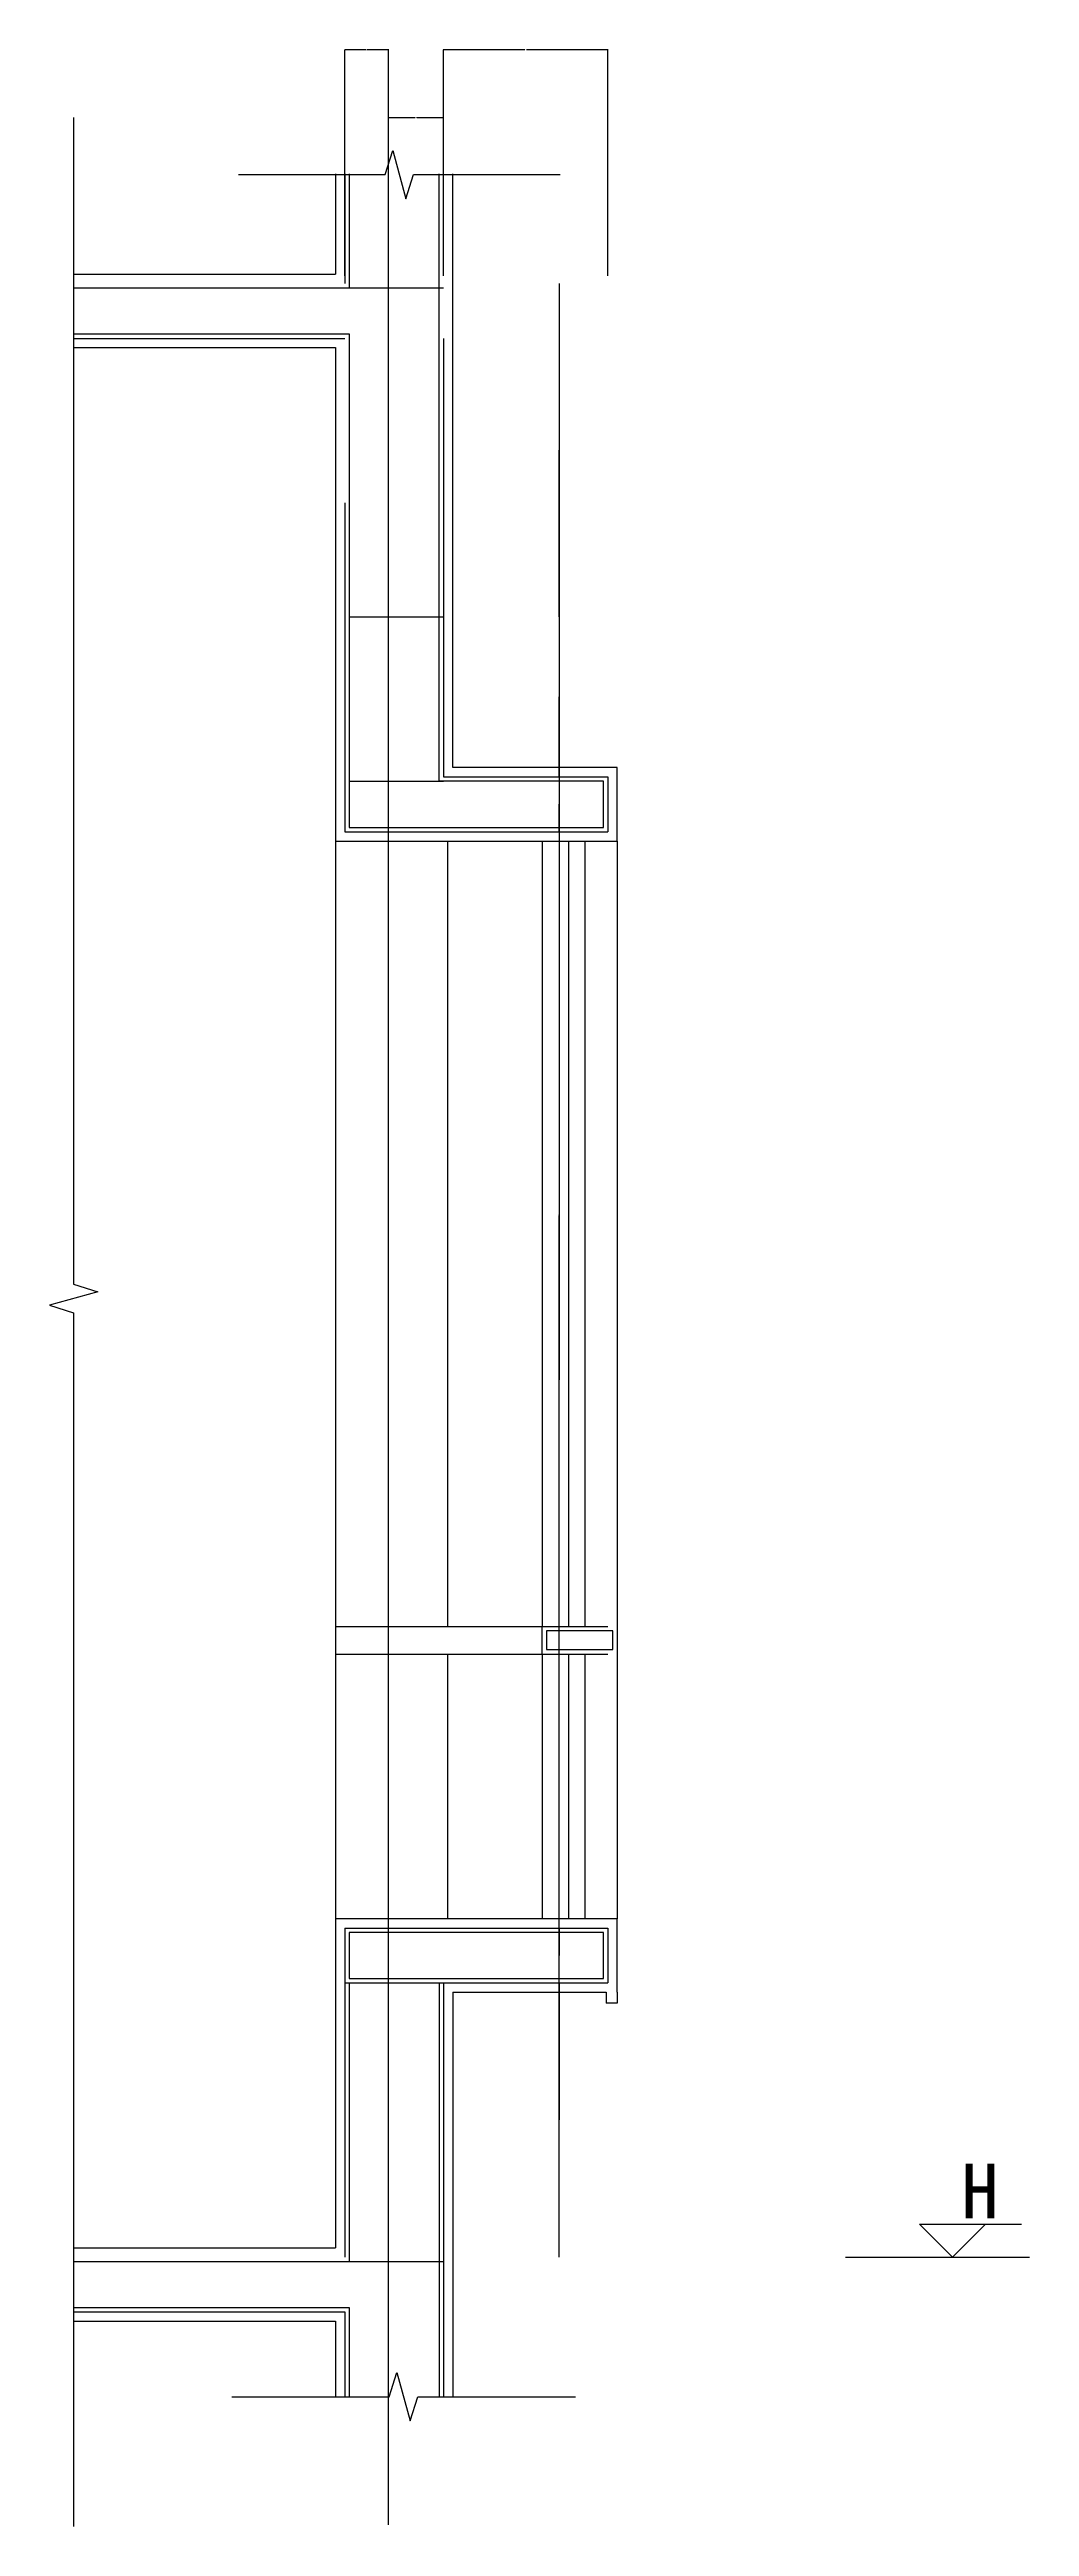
# Model space of a CAD drawing. Header units: metres. Extents: x -3162 to 6352, y -3306 to 1625.
# Drawn here: x 2084 to 3872, y -2893 to 1625 of the extents above; entities that cross this region are included whole.
import ezdxf

# ---------------------------------------------------------------- set-up
doc = ezdxf.new("R2010")
doc.units = ezdxf.units.M
for name, color, linetype in [('LM', 141, 'Continuous'), ('OTHER', 7, 'Continuous'), ('PUB_DIM', 3, 'Continuous'), ('PUB_TEXT', 7, 'Continuous'), ('PUB_WALL', 7, 'Continuous'), ('S_DOTE', 1, 'Continuous'), ('S_WALL', 7, 'Continuous')]:
    doc.layers.add(name, color=color, linetype=linetype)
doc.dimstyles.get("Standard").update_dxf_attribs({"dimtxt": 2.5, "dimasz": 2.5, "dimexe": 1.25, "dimexo": 0.625, "dimtad": 1, "dimcen": 2.5, "dimazin": 3, "dimtfac": 1, "dimtmove": 0, "dimatfit": 3})

# ---------------------------------------------------------------- blocks, each defined once
blk = doc.blocks.new('*D20')
for p, q in [((3014.03, 1198.48), (3014.03, -501.52)), ((3013.78, -501.52), (3013.53, -501.52)), ((3014.03, -2201.52), (3014.03, -501.52)), ((3014.03, -501.52), (3014.03, -501.52)), ((3014.28, -501.52), (3014.53, -501.52))]:
    blk.add_line(p, q)
at = {"layer": 'Defpoints'}
for p in [(3014.03, 1198.48), (3014.03, -501.52), (3014.03, -2201.52)]:
    blk.add_point(p, dxfattribs=at)
at = {"layer": 'PUB_DIM', "insert": (3014.03, -500.395), "char_height": 1, "attachment_point": 5}
blk.add_mtext('3500', dxfattribs=at)
blk = doc.blocks.new('*D21')
for p, q in [((3014.03, 198.48), (3014.03, -801.52)), ((3013.78, -801.52), (3013.53, -801.52)), ((3014.03, -1801.52), (3014.03, -801.52)), ((3014.03, -801.52), (3014.03, -801.52)), ((3014.28, -801.52), (3014.53, -801.52))]:
    blk.add_line(p, q)
at = {"layer": 'Defpoints'}
for p in [(3014.03, 198.48), (3014.03, -801.52), (3014.03, -1801.52)]:
    blk.add_point(p, dxfattribs=at)
at = {"layer": 'PUB_DIM', "insert": (3014.03, -800.395), "char_height": 1, "attachment_point": 5}
blk.add_mtext('0', dxfattribs=at)
blk = doc.blocks.new('*D22')
for p, q in [((3014.03, -1901.52), (3014.03, -2151.52)), ((3013.78, -2151.52), (3013.53, -2151.52)), ((3014.03, -2401.52), (3014.03, -2151.52)), ((3014.03, -2151.52), (3014.03, -2151.52)), ((3014.28, -2151.52), (3014.53, -2151.52))]:
    blk.add_line(p, q)
at = {"layer": 'Defpoints'}
for p in [(3014.03, -1901.52), (3014.03, -2151.52), (3014.03, -2401.52)]:
    blk.add_point(p, dxfattribs=at)
at = {"layer": 'PUB_DIM', "insert": (3014.03, -2150.395), "char_height": 1, "attachment_point": 5}
blk.add_mtext('400', dxfattribs=at)
blk = doc.blocks.new('*D23')
for p, q in [((3014.03, -1801.52), (3014.03, -1851.52)), ((3013.78, -1851.52), (3013.53, -1851.52)), ((3014.03, -1901.52), (3014.03, -1851.52)), ((3014.03, -1851.52), (3014.03, -1851.52)), ((3014.28, -1851.52), (3014.53, -1851.52))]:
    blk.add_line(p, q)
at = {"layer": 'Defpoints'}
for p in [(3014.03, -1801.52), (3014.03, -1851.52), (3014.03, -1901.52)]:
    blk.add_point(p, dxfattribs=at)
at = {"layer": 'PUB_DIM', "insert": (3014.03, -1850.395), "char_height": 1, "attachment_point": 5}
blk.add_mtext('0', dxfattribs=at)
blk = doc.blocks.new('*D24')
for p, q in [((2951.46, 1624.65), (2802.71, 1624.65)), ((2802.96, 1212.3), (2802.96, 1624.65)), ((3103.21, 1624.65), (2954.46, 1624.65)), ((3102.96, 1212.3), (3102.96, 1624.65))]:
    blk.add_line(p, q)
at = {"layer": 'Defpoints'}
for p in [(3102.96, 1624.65), (2802.96, 1212.3), (3102.96, 1212.3)]:
    blk.add_point(p, dxfattribs=at)
at = {"layer": 'PUB_DIM', "insert": (2952.96, 1624.65), "char_height": 1, "attachment_point": 5}
blk.add_mtext('300', dxfattribs=at)
blk = doc.blocks.new('*D25')
for p, q in [((2751.46, 1500.95), (2702.71, 1500.95)), ((2702.96, 1212.3), (2702.96, 1500.95)), ((2803.21, 1500.95), (2754.46, 1500.95)), ((2802.96, 1212.3), (2802.96, 1500.95))]:
    blk.add_line(p, q)
at = {"layer": 'Defpoints'}
for p in [(2802.96, 1500.95), (2702.96, 1212.3), (2802.96, 1212.3)]:
    blk.add_point(p, dxfattribs=at)
at = {"layer": 'PUB_DIM', "insert": (2752.96, 1500.95), "char_height": 1, "attachment_point": 5}
blk.add_mtext('100', dxfattribs=at)
blk = doc.blocks.new('*D26')
for p, q in [((2661.96, 1624.65), (2622.71, 1624.65)), ((2622.96, 1212.3), (2622.96, 1624.65)), ((2703.21, 1624.65), (2663.96, 1624.65)), ((2702.96, 1212.3), (2702.96, 1624.65))]:
    blk.add_line(p, q)
at = {"layer": 'Defpoints'}
for p in [(2702.96, 1624.65), (2622.96, 1212.3), (2702.96, 1212.3)]:
    blk.add_point(p, dxfattribs=at)
at = {"layer": 'PUB_DIM', "insert": (2662.96, 1624.65), "char_height": 1, "attachment_point": 5}
blk.add_mtext('80', dxfattribs=at)
blk = doc.blocks.new('*D27')
for p, q in [((3014.03, 1198.48), (3014.03, 894.48)), ((3013.78, 894.48), (3013.53, 894.48)), ((3014.03, 590.47), (3014.03, 894.48)), ((3014.03, 894.48), (3014.03, 894.48)), ((3014.28, 894.48), (3014.53, 894.48))]:
    blk.add_line(p, q)
at = {"layer": 'Defpoints'}
for p in [(3014.03, 1198.48), (3014.03, 894.48), (3014.03, 590.47)]:
    blk.add_point(p, dxfattribs=at)
at = {"layer": 'PUB_DIM', "insert": (3014.03, 895.605), "char_height": 1, "attachment_point": 5}
blk.add_mtext('600', dxfattribs=at)
blk = doc.blocks.new('*D28')
for p, q in [((3014.03, 590.47), (3014.03, 444.48)), ((3013.78, 444.48), (3013.53, 444.48)), ((3014.03, 298.48), (3014.03, 444.48)), ((3014.03, 444.48), (3014.03, 444.48)), ((3014.28, 444.48), (3014.53, 444.48))]:
    blk.add_line(p, q)
at = {"layer": 'Defpoints'}
for p in [(3014.03, 590.47), (3014.03, 444.48), (3014.03, 298.48)]:
    blk.add_point(p, dxfattribs=at)
at = {"layer": 'PUB_DIM', "insert": (3014.03, 445.605), "char_height": 1, "attachment_point": 5}
blk.add_mtext('300', dxfattribs=at)
blk = doc.blocks.new('*D29')
for p, q in [((3014.03, 298.48), (3014.03, 248.48)), ((3013.78, 248.48), (3013.53, 248.48)), ((3014.03, 198.48), (3014.03, 248.48)), ((3014.03, 248.48), (3014.03, 248.48)), ((3014.28, 248.48), (3014.53, 248.48))]:
    blk.add_line(p, q)
at = {"layer": 'Defpoints'}
for p in [(3014.03, 298.48), (3014.03, 248.48), (3014.03, 198.48)]:
    blk.add_point(p, dxfattribs=at)
at = {"layer": 'PUB_DIM', "insert": (3014.03, 249.605), "char_height": 1, "attachment_point": 5}
blk.add_mtext('0', dxfattribs=at)

msp = doc.modelspace()

# ---------------------------------------------------------------- hatches: boundary and pattern name
at = {"layer": 'LM'}
h = msp.add_hatch(dxfattribs=at)
h.set_pattern_fill('ANSI31', scale=400)
h.paths.add_polyline_path([(2630.95, 1190.47), (2794.95, 1190.47), (2794.95, 1397.23), (2748.51, 1397.23), (2734.51, 1353.23), (2710.51, 1441.23), (2696.51, 1397.23), (2630.95, 1397.23)])
h = msp.add_hatch(dxfattribs=at)
h.set_pattern_fill('ANSI31', scale=400)
h.paths.add_polyline_path([(2794.95, 590.47), (2630.95, 590.47), (2630.95, 290.47), (2794.95, 290.47)])
h = msp.add_hatch(dxfattribs=at)
h.set_pattern_fill('ANSI31', scale=400)
h.paths.add_polyline_path([(2702.96, -1901.53), (2630.95, -1901.53), (2630.95, -2409.53), (2702.96, -2409.53)])
h.paths.add_polyline_path([(2794.95, -1901.53), (2702.96, -1901.53), (2702.96, -2409.53), (2794.95, -2409.53)])

# ---------------------------------------------------------------- linework, layer by layer
for p, q in [((2605.95, 1398.47), (2605.95, 1215.47)), ((2819.95, 315.47), (2819.95, 1398.47)), ((2128.23, 1215.47), (2605.95, 1215.47)), ((2128.23, 1081.47), (2605.95, 1081.47)), ((2605.95, 1081.47), (2605.95, 181.47)), ((3119.95, 315.47), (2819.95, 315.47)), ((3119.95, 181.47), (3119.95, 315.47)), ((2605.95, 181.47), (2605.95, -1784.53)), ((2605.95, 181.47), (3119.95, 181.47)), ((2810.16, 181.47), (2810.16, -1251.53)), ((2982.95, 181.47), (2982.95, -1251.53)), ((3030.81, 181.47), (3030.81, -1251.53)), ((3060.72, 181.47), (3060.72, -1251.53)), ((3119.95, 181.47), (3119.95, -1251.53)), ((2605.95, -1251.53), (2982.95, -1251.53)), ((2605.95, -1301.53), (2982.95, -1301.53)), ((2810.16, -1301.53), (2810.16, -1784.53)), ((2982.95, -1301.53), (2982.95, -1784.53)), ((3030.81, -1301.53), (3030.81, -1784.53)), ((3060.72, -1301.53), (3060.72, -1784.53)), ((3119.95, -1301.53), (3119.95, -1784.53)), ((3119.95, -1784.53), (2605.95, -1784.53)), ((2605.95, -1784.53), (2605.95, -1918.53)), ((3119.95, -1918.53), (3119.95, -1784.53)), ((2605.95, -1901.53), (2605.95, -2384.53)), ((2819.95, -1918.53), (3099.95, -1918.53)), ((2819.95, -1918.53), (2819.95, -2656.49)), ((3099.95, -1918.53), (3099.95, -1938.53)), ((3119.95, -1938.53), (3099.95, -1938.53)), ((3119.95, -1918.53), (3119.95, -1938.53)), ((2128.23, -2384.53), (2605.95, -2384.53)), ((2128.23, -2518.53), (2605.95, -2518.53)), ((2605.95, -2518.53), (2605.95, -2656.49))]:
    msp.add_line(p, q, dxfattribs=at)
at = {"layer": 'OTHER'}
for p, q in [((2128.23, 1501.52), (2128.23, -626.94)), ((2696.51, 1397.23), (2710.51, 1441.23)), ((2710.51, 1441.23), (2734.51, 1353.23)), ((2428.99, 1397.23), (2696.51, 1397.23)), ((2734.51, 1353.23), (2748.51, 1397.23)), ((2748.51, 1397.23), (3016.02, 1397.23)), ((2128.23, -626.94), (2172.23, -640.94)), ((2172.23, -640.94), (2084.23, -664.94)), ((2084.23, -664.94), (2128.23, -678.94)), ((2128.23, -678.94), (2128.23, -2893.04)), ((2704.17, -2656.49), (2718.17, -2612.49)), ((2718.17, -2612.49), (2742.17, -2700.49)), ((2416.76, -2656.49), (2704.17, -2656.49)), ((2742.17, -2700.49), (2756.17, -2656.49)), ((2756.17, -2656.49), (3043.57, -2656.49))]:
    msp.add_line(p, q, dxfattribs=at)
at = {"layer": 'PUB_DIM'}
for p, q in [((3731.6, -2401.52), (3671.6, -2341.52)), ((3671.6, -2341.52), (3791.6, -2341.52)), ((3791.6, -2341.52), (3731.6, -2401.52)), ((3761.42, -2341.52), (3857.32, -2341.52)), ((3536.38, -2401.52), (3872.12, -2401.52))]:
    msp.add_line(p, q, dxfattribs=at)
at = {"layer": 'PUB_WALL'}
for points in [[(2128.23, 1106.47), (2630.95, 1106.47), (2630.95, 206.47), (3094.95, 206.47), (3094.95, 290.47), (2794.95, 290.47), (2794.95, 1398.47)], [(2630.95, 1398.47), (2630.95, 1190.47)], [(2128.23, 1190.47), (2802.95, 1190.47)], [(2630.95, 590.47), (2802.95, 590.47)], [(2630.95, 290.47), (2802.95, 290.47)], [(2630.95, -1901.53), (2630.95, -2409.53)], [(2794.95, -1901.53), (2794.95, -2656.49)], [(2128.23, -2409.53), (2802.95, -2409.53)], [(2128.23, -2493.53), (2630.95, -2493.53), (2630.95, -2656.49)]]:
    msp.add_lwpolyline(points, dxfattribs=at)
for points in [[(2990.95, -1259.53), (2990.95, -1293.53), (3111.95, -1293.53), (3111.95, -1259.53)], [(2630.95, -1893.53), (3094.95, -1893.53), (3094.95, -1809.53), (2630.95, -1809.53)]]:
    msp.add_lwpolyline(points, close=True, dxfattribs=at)
at = {"layer": 'S_DOTE'}
msp.add_line((2702.96, -2890.19), (2702.96, 1479.29), dxfattribs=at)
at = {"layer": 'S_WALL'}
for p, q in [((2622.95, 1398.47), (2622.95, 1198.47)), ((2128.23, 1098.47), (2622.95, 1098.47)), ((2802.95, 1098.47), (2802.95, 298.47)), ((2622.95, 798.47), (2622.95, 198.47)), ((2802.95, 298.47), (3102.95, 298.47)), ((3102.95, 298.47), (3102.95, 198.47)), ((2622.95, 198.47), (3102.95, 198.47)), ((2982.95, -1251.53), (3102.95, -1251.53)), ((2982.95, -1301.53), (2982.95, -1251.53)), ((3119.95, -1251.53), (3119.95, -1301.53)), ((2982.95, -1301.53), (3102.95, -1301.53)), ((2622.95, -1801.53), (3102.95, -1801.53)), ((2622.95, -1801.53), (2622.95, -2401.53)), ((3102.95, -1801.53), (3102.95, -1901.53)), ((2622.95, -1901.53), (3102.95, -1901.53)), ((2802.95, -1901.53), (2802.95, -2656.49)), ((2128.23, -2501.53), (2622.95, -2501.53)), ((2622.95, -2501.53), (2622.95, -2656.49))]:
    msp.add_line(p, q, dxfattribs=at)

# ---------------------------------------------------------------- texts
at = {"layer": 'PUB_TEXT'}
msp.add_text('H', height=100, dxfattribs=at).set_placement((3747.85, -2330.94))

# ---------------------------------------------------------------- dimensions: what is measured, and where the dimension line sits
at = {"layer": 'PUB_DIM'}
for base, p1, p2, picture, middle in [((2702.96, 1624.65), (2702.96, 1212.3), (2622.96, 1212.3), '*D26', (2662.96, 1624.65)), ((3102.96, 1624.65), (3102.96, 1212.3), (2802.96, 1212.3), '*D24', (2952.96, 1624.65)), ((2802.96, 1500.95), (2802.96, 1212.3), (2702.96, 1212.3), '*D25', (2752.96, 1500.95)), ((3014.03, 248.48), (3014.03, 198.48), (3014.03, 298.48), '*D29', (3014.03, 249.605)), ((3014.03, -801.52), (3014.03, -1801.52), (3014.03, 198.48), '*D21', (3014.03, -800.395)), ((3014.03, -1851.52), (3014.03, -1901.52), (3014.03, -1801.52), '*D23', (3014.03, -1850.395))]:
    dim = msp.add_linear_dim(base=base, p1=p1, p2=p2, dimstyle='Standard', dxfattribs=at)
    dim.commit()
    dim.dimension.update_dxf_attribs({"geometry": picture, "text_midpoint": middle})
for base, p1, p2, text, picture, middle in [((3014.03, -501.52), (3014.03, -2201.52), (3014.03, 1198.48), '3500', '*D20', (3014.03, -500.395)), ((3014.03, 894.48), (3014.03, 590.47), (3014.03, 1198.48), '600', '*D27', (3014.03, 895.605)), ((3014.03, 444.48), (3014.03, 298.48), (3014.03, 590.47), '300', '*D28', (3014.03, 445.605)), ((3014.03, -2151.52), (3014.03, -2401.52), (3014.03, -1901.52), '400', '*D22', (3014.03, -2150.395))]:
    dim = msp.add_linear_dim(base=base, p1=p1, p2=p2, text=text, dimstyle='Standard', dxfattribs=at)
    dim.commit()
    dim.dimension.update_dxf_attribs({"geometry": picture, "text_midpoint": middle})

doc.saveas('drawing.dxf')
